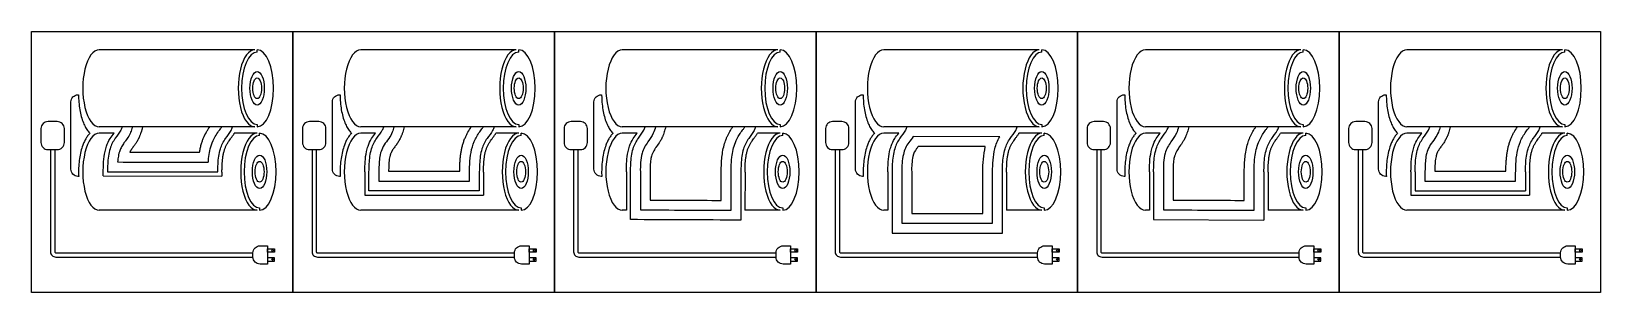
# Model space of a CAD drawing. Header units: millimetres. Extents: x 2051 to 10043, y 860 to 2192.
import ezdxf

# ---------------------------------------------------------------- set-up
doc = ezdxf.new("R2010")
doc.units = ezdxf.units.MM
doc.layers.add('1', color=6, linetype='Continuous')

msp = doc.modelspace()

# ---------------------------------------------------------------- linework, layer by layer
at = {"layer": '1'}
for points in [[(2050.9, 2192.3), (3383, 2192.3), (3383, 860.3), (2050.9, 860.3)], [(3383, 2192.3), (4715.1, 2192.3), (4715.1, 860.3), (3383, 860.3)], [(4715.1, 2192.3), (6047.2, 2192.3), (6047.2, 860.3), (4715.1, 860.3)], [(6047.2, 2192.3), (7379.3, 2192.3), (7379.3, 860.3), (6047.2, 860.3)], [(7379.3, 2192.3), (8711.4, 2192.3), (8711.4, 860.3), (7379.3, 860.3)], [(8711.4, 2192.3), (10043.4, 2192.3), (10043.4, 860.3), (8711.4, 860.3)], [(3253.7, 1083.4), (3289.7, 1083.4), (3289.7, 1067), (3253.7, 1067)], [(4585.8, 1083.4), (4621.7, 1083.4), (4621.7, 1067), (4585.8, 1067)], [(5917.8, 1083.4), (5953.8, 1083.4), (5953.8, 1067), (5917.8, 1067)], [(7249.9, 1083.4), (7285.9, 1083.4), (7285.9, 1067), (7249.9, 1067)], [(8582, 1083.4), (8618, 1083.4), (8618, 1067), (8582, 1067)], [(9914.1, 1083.4), (9950.1, 1083.4), (9950.1, 1067), (9914.1, 1067)], [(3253.7, 1021.4), (3289.7, 1021.4), (3289.7, 1037.8), (3253.7, 1037.8)], [(4585.8, 1021.4), (4621.7, 1021.4), (4621.7, 1037.8), (4585.8, 1037.8)], [(5917.8, 1021.4), (5953.8, 1021.4), (5953.8, 1037.8), (5917.8, 1037.8)], [(7249.9, 1021.4), (7285.9, 1021.4), (7285.9, 1037.8), (7249.9, 1037.8)], [(8582, 1021.4), (8618, 1021.4), (8618, 1037.8), (8582, 1037.8)], [(9914.1, 1021.4), (9950.1, 1021.4), (9950.1, 1037.8), (9914.1, 1037.8)]]:
    msp.add_lwpolyline(points, close=True, dxfattribs=at)
for points in [[(3188.2, 2098.3), (2396.5, 2098.3)], [(3200.8, 2086.7), (3200.8, 2098.3)], [(4520.3, 2098.3), (3728.5, 2098.3)], [(4532.9, 2086.7), (4532.9, 2098.3)], [(5852.4, 2098.3), (5060.6, 2098.3)], [(5864.9, 2086.7), (5864.9, 2098.3)], [(7184.5, 2098.3), (6392.7, 2098.3)], [(7197, 2086.7), (7197, 2098.3)], [(8516.5, 2098.3), (7724.8, 2098.3)], [(8529.1, 2086.7), (8529.1, 2098.3)], [(9848.6, 2098.3), (9056.9, 2098.3)], [(9861.2, 2086.7), (9861.2, 2098.3)], [(3188.2, 1705.9), (2396.5, 1705.9)], [(3200.8, 1717.5), (3200.8, 1705.9)], [(4520.3, 1705.9), (3728.5, 1705.9)], [(4532.9, 1717.5), (4532.9, 1705.9)], [(5852.4, 1705.9), (5060.6, 1705.9)], [(5864.9, 1717.5), (5864.9, 1705.9)], [(7184.5, 1705.9), (6392.7, 1705.9)], [(7197, 1717.5), (7197, 1705.9)], [(8516.5, 1705.9), (7724.8, 1705.9)], [(8529.1, 1717.5), (8529.1, 1705.9)], [(9848.6, 1705.9), (9056.9, 1705.9)], [(9861.2, 1717.5), (9861.2, 1705.9)], [(2472.2, 1672.6), (2396.5, 1672.6)], [(3200.8, 1672.6), (3084.4, 1672.6)], [(3213.3, 1661), (3213.3, 1672.6)], [(3804.2, 1672.6), (3728.5, 1672.6)], [(4532.9, 1672.6), (4416.5, 1672.6)], [(4545.4, 1661), (4545.4, 1672.6)], [(5136.3, 1672.6), (5060.6, 1672.6)], [(5864.9, 1672.6), (5748.5, 1672.6)], [(5877.5, 1661), (5877.5, 1672.6)], [(6468.4, 1672.6), (6392.7, 1672.6)], [(7197, 1672.6), (7080.6, 1672.6)], [(7209.6, 1661), (7209.6, 1672.6)], [(7800.5, 1672.6), (7724.8, 1672.6)], [(8529.1, 1672.6), (8412.7, 1672.6)], [(8541.7, 1661), (8541.7, 1672.6)], [(9132.6, 1672.6), (9056.9, 1672.6)], [(9861.2, 1672.6), (9744.8, 1672.6)], [(9873.8, 1661), (9873.8, 1672.6)], [(2417.1, 1455.2), (2417.1, 1476.8)], [(2417.1, 1455.2), (3021.5, 1454.2)], [(3021.6, 1475.1), (3021.2, 1454.2)], [(3749.2, 1476.8), (3749.2, 1358)], [(4353.7, 1475.1), (4353.5, 1358)], [(5081.3, 1476.8), (5081.3, 1280)], [(5685.7, 1475.1), (5685.4, 1280.2)], [(6413.3, 1476.8), (6413.3, 1280)], [(7017.8, 1475.1), (7017.5, 1280.2)], [(7745.4, 1476.8), (7745.4, 1280)], [(8328.7, 1475.5), (8328.7, 1230.1)], [(8349.9, 1475.1), (8349.6, 1280.2)], [(9077.5, 1476.8), (9077.5, 1358)], [(9660.7, 1475.5), (9660.7, 1379.2)], [(9682, 1475.1), (9681.8, 1358)], [(9098.8, 1379.2), (9660.7, 1379.2)], [(3200.8, 1280.2), (2396.5, 1280.2)], [(3213.3, 1291.8), (3213.3, 1280.2)], [(4532.9, 1280.2), (3728.5, 1280.2)], [(3749.2, 1358), (4353.5, 1358)], [(4545.4, 1291.8), (4545.4, 1280.2)], [(5081.3, 1280), (5060.6, 1280.2)], [(5864.9, 1280.2), (5685.4, 1280.2)], [(5877.5, 1291.8), (5877.5, 1280.2)], [(6413.3, 1280), (6392.7, 1280.2)], [(7197, 1280.2), (7017.5, 1280.2)], [(7209.6, 1291.8), (7209.6, 1280.2)], [(7745.4, 1280), (7724.8, 1280.2)], [(8529.1, 1280.2), (8349.6, 1280.2)], [(8541.7, 1291.8), (8541.7, 1280.2)], [(9861.2, 1280.2), (9056.9, 1280.2)], [(9077.5, 1358), (9681.8, 1358)], [(9873.8, 1291.8), (9873.8, 1280.2)], [(7766.7, 1232.5), (8328.7, 1230.1)]]:
    msp.add_lwpolyline(points, dxfattribs=at)
for points in [[(2291.8, 1453.1), (2288.3, 1453.1, -0.414214), (2252.1, 1489.3), (2252.1, 1832.7, -0.414214), (2288.3, 1868.8), (2291.3, 1868.8)], [(3623.9, 1453.1), (3620.4, 1453.1, -0.414214), (3584.2, 1489.3), (3584.2, 1832.7, -0.414214), (3620.4, 1868.8), (3623.4, 1868.8)], [(4956, 1453.1), (4952.5, 1453.1, -0.414214), (4916.3, 1489.3), (4916.3, 1832.7, -0.414214), (4952.5, 1868.8), (4955.4, 1868.8)], [(6288.1, 1453.1), (6284.6, 1453.1, -0.414214), (6248.4, 1489.3), (6248.4, 1832.7, -0.414214), (6284.6, 1868.8), (6287.5, 1868.8)], [(7620.2, 1453.1), (7616.6, 1453.1, -0.414214), (7580.5, 1489.3), (7580.5, 1832.7, -0.414214), (7616.6, 1868.8), (7619.6, 1868.8)], [(8952.3, 1453.1), (8948.7, 1453.1, -0.414214), (8912.6, 1489.3), (8912.6, 1832.7, -0.414214), (8948.7, 1868.8), (8951.7, 1868.8)], [(2148.6, 1589.4), (2148.6, 1068.7, 0.414214), (2175.5, 1041.8), (3179.3, 1041.8)], [(2169.8, 1589.4), (2169.8, 1068.7, 0.414214), (2175.5, 1063), (3179.3, 1063)], [(3480.7, 1589.4), (3480.7, 1068.7, 0.414214), (3507.6, 1041.8), (4511.4, 1041.8)], [(3501.9, 1589.4), (3501.9, 1068.7, 0.414214), (3507.6, 1063), (4511.4, 1063)], [(4812.7, 1589.4), (4812.7, 1068.7, 0.414214), (4839.7, 1041.8), (5843.5, 1041.8)], [(4834, 1589.4), (4834, 1068.7, 0.414214), (4839.7, 1063), (5843.5, 1063)], [(6144.8, 1589.4), (6144.8, 1068.7, 0.414214), (6171.8, 1041.8), (7175.6, 1041.8)], [(6166.1, 1589.4), (6166.1, 1068.7, 0.414214), (6171.8, 1063), (7175.6, 1063)], [(7476.9, 1589.4), (7476.9, 1068.7, 0.414214), (7503.9, 1041.8), (8507.7, 1041.8)], [(7498.2, 1589.4), (7498.2, 1068.7, 0.414214), (7503.9, 1063), (8507.7, 1063)], [(8809, 1589.4), (8809, 1068.7, 0.414214), (8835.9, 1041.8), (9839.7, 1041.8)], [(8830.3, 1589.4), (8830.3, 1068.7, 0.414214), (8835.9, 1063), (9839.7, 1063)]]:
    msp.add_lwpolyline(points, format="xyb", dxfattribs=at)
for points in [[(2182.7, 1732.6), (2135.7, 1732.6, 0.414214), (2099.5, 1696.4), (2099.5, 1625.5, 0.414214), (2135.7, 1589.4), (2182.7, 1589.4, 0.414214), (2218.9, 1625.5), (2218.9, 1696.4, 0.414214)], [(3514.8, 1732.6), (3467.8, 1732.6, 0.414214), (3431.6, 1696.4), (3431.6, 1625.5, 0.414214), (3467.8, 1589.4), (3514.8, 1589.4, 0.414214), (3551, 1625.5), (3551, 1696.4, 0.414214)], [(4846.9, 1732.6), (4799.9, 1732.6, 0.414214), (4763.7, 1696.4), (4763.7, 1625.5, 0.414214), (4799.9, 1589.4), (4846.9, 1589.4, 0.414214), (4883.1, 1625.5), (4883.1, 1696.4, 0.414214)], [(6179, 1732.6), (6132, 1732.6, 0.414214), (6095.8, 1696.4), (6095.8, 1625.5, 0.414214), (6132, 1589.4), (6179, 1589.4, 0.414214), (6215.1, 1625.5), (6215.1, 1696.4, 0.414214)], [(7511.1, 1732.6), (7464, 1732.6, 0.414214), (7427.9, 1696.4), (7427.9, 1625.5, 0.414214), (7464, 1589.4), (7511.1, 1589.4, 0.414214), (7547.2, 1625.5), (7547.2, 1696.4, 0.414214)], [(8843.1, 1732.6), (8796.1, 1732.6, 0.414214), (8759.9, 1696.4), (8759.9, 1625.5, 0.414214), (8796.1, 1589.4), (8843.1, 1589.4, 0.414214), (8879.3, 1625.5), (8879.3, 1696.4, 0.414214)], [(6541.6, 1655.8, -0.025799), (6520.2, 1625.7, 0.116155), (6492, 1565.2, 0.061345), (6484.6, 1475.9), (6484.6, 1214.2), (6946.6, 1214.2), (6946.6, 1475.9, -0.05457), (6958.3, 1594.1, -0.086723), (6982.7, 1655.1)], [(6567.9, 1605.8, -0.008503), (6559.5, 1594.7, 0.116155), (6541, 1555, 0.062104), (6534.6, 1476.9), (6534.6, 1264.2), (6896.6, 1264.2), (6896.6, 1475.6, -0.054461), (6909.4, 1604.4, -0.000817), (6909.5, 1605.2)], [(3215.5, 1099), (3253.7, 1099), (3253.7, 1005.8), (3215.5, 1005.8, -0.414214), (3179.3, 1042), (3179.3, 1062.8, -0.414214)], [(4547.6, 1099), (4585.8, 1099), (4585.8, 1005.8), (4547.6, 1005.8, -0.414214), (4511.4, 1042), (4511.4, 1062.8, -0.414214)], [(5879.7, 1099), (5917.8, 1099), (5917.8, 1005.8), (5879.7, 1005.8, -0.414214), (5843.5, 1042), (5843.5, 1062.8, -0.414214)], [(7211.8, 1099), (7249.9, 1099), (7249.9, 1005.8), (7211.8, 1005.8, -0.414214), (7175.6, 1042), (7175.6, 1062.8, -0.414214)], [(8543.8, 1099), (8582, 1099), (8582, 1005.8), (8543.8, 1005.8, -0.414214), (8507.7, 1042), (8507.7, 1062.8, -0.414214)], [(9875.9, 1099), (9914.1, 1099), (9914.1, 1005.8), (9875.9, 1005.8, -0.414214), (9839.7, 1042), (9839.7, 1062.8, -0.414214)]]:
    msp.add_lwpolyline(points, format="xyb", close=True, dxfattribs=at)
for centre in [(3279.9, 1075.2), (4612, 1075.2), (5944, 1075.2), (7276.1, 1075.2), (8608.2, 1075.2), (9940.3, 1075.2), (3279.9, 1029.6), (4612, 1029.6), (5944, 1029.6), (7276.1, 1029.6), (8608.2, 1029.6), (9940.3, 1029.6)]:
    msp.add_circle(centre, 4.42, dxfattribs=at)
for centre in [(5664.5, 1475.5), (8328.7, 1475.5)]:
    msp.add_arc(centre, 50, 178.88218, 180, dxfattribs=at)
for centre, major_axis, start_param, end_param in [((2396.5, 1902.1), (0, 196.2), 0, 3.141593), ((3188.2, 1902.1), (0, 196.2), 0, 3.141593), ((3200.8, 1902.1), (0, 184.6), 0, 3.141577), ((3200.8, 1902.1), (0, 196.2), 3.141593, 6.283185), ((3728.5, 1902.1), (0, 196.2), 0, 3.141593), ((4520.3, 1902.1), (0, 196.2), 0, 3.141593), ((4532.9, 1902.1), (0, 184.6), 0, 3.141577), ((4532.9, 1902.1), (0, 196.2), 3.141593, 6.283185), ((5060.6, 1902.1), (0, 196.2), 0, 3.141593), ((5852.4, 1902.1), (0, 196.2), 0, 3.141593), ((5864.9, 1902.1), (0, 184.6), 0, 3.141577), ((5864.9, 1902.1), (0, 196.2), 3.141593, 6.283185), ((6392.7, 1902.1), (0, 196.2), 0, 3.141593), ((7184.5, 1902.1), (0, 196.2), 0, 3.141593), ((7197, 1902.1), (0, 184.6), 0, 3.141577), ((7197, 1902.1), (0, 196.2), 3.141593, 6.283185), ((7724.8, 1902.1), (0, 196.2), 0, 3.141593), ((8516.5, 1902.1), (0, 196.2), 0, 3.141593), ((8529.1, 1902.1), (0, 184.6), 0, 3.141577), ((8529.1, 1902.1), (0, 196.2), 3.141593, 6.283185), ((9056.9, 1902.1), (0, 196.2), 0, 3.141593), ((9848.6, 1902.1), (0, 196.2), 0, 3.141593), ((9861.2, 1902.1), (0, 184.6), 0, 3.141577), ((9861.2, 1902.1), (0, 196.2), 3.141593, 6.283185), ((2396.5, 1476.4), (0, 196.2), 0, 3.141593), ((3200.8, 1476.4), (0, 196.2), 0, 3.141593), ((3213.3, 1476.4), (0, 184.6), 0, 3.141577), ((3213.3, 1476.4), (0, 196.2), 3.141593, 6.283185), ((3728.5, 1476.4), (0, 196.2), 0, 3.141593), ((4532.9, 1476.4), (0, 196.2), 0, 3.141593), ((4545.4, 1476.4), (0, 184.6), 0, 3.141577), ((4545.4, 1476.4), (0, 196.2), 3.141593, 6.283185), ((5060.6, 1476.4), (0, 196.2), 0, 3.141593), ((5864.9, 1476.4), (0, 196.2), 0, 3.141593), ((5877.5, 1476.4), (0, 184.6), 0, 3.141577), ((5877.5, 1476.4), (0, 196.2), 3.141593, 6.283185), ((6392.7, 1476.4), (0, 196.2), 0, 3.141593), ((7197, 1476.4), (0, 196.2), 0, 3.141593), ((7209.6, 1476.4), (0, 184.6), 0, 3.141577), ((7209.6, 1476.4), (0, 196.2), 3.141593, 6.283185), ((7724.8, 1476.4), (0, 196.2), 0, 3.141593), ((8529.1, 1476.4), (0, 196.2), 0, 3.141593), ((8541.7, 1476.4), (0, 184.6), 0, 3.141577), ((8541.7, 1476.4), (0, 196.2), 3.141593, 6.283185), ((9056.9, 1476.4), (0, 196.2), 0, 3.141593), ((9861.2, 1476.4), (0, 196.2), 0, 3.141593), ((9873.8, 1476.4), (0, 184.6), 0, 3.141577), ((9873.8, 1476.4), (0, 196.2), 3.141593, 6.283185)]:
    msp.add_ellipse(centre, major_axis=major_axis, ratio=0.427627, start_param=start_param, end_param=end_param, dxfattribs=at)
for centre, major_axis in [((3200.8, 1902.1), (0, 85.4)), ((3200.8, 1902.1), (0, 52.9)), ((4532.9, 1902.1), (0, 85.4)), ((4532.9, 1902.1), (0, 52.9)), ((5864.9, 1902.1), (0, 85.4)), ((5864.9, 1902.1), (0, 52.9)), ((7197, 1902.1), (0, 85.4)), ((7197, 1902.1), (0, 52.9)), ((8529.1, 1902.1), (0, 85.4)), ((8529.1, 1902.1), (0, 52.9)), ((9861.2, 1902.1), (0, 85.4)), ((9861.2, 1902.1), (0, 52.9)), ((3213.3, 1476.4), (0, 85.4)), ((3213.3, 1476.4), (0, 52.9)), ((4545.4, 1476.4), (0, 85.4)), ((4545.4, 1476.4), (0, 52.9)), ((5877.5, 1476.4), (0, 85.4)), ((5877.5, 1476.4), (0, 52.9)), ((7209.6, 1476.4), (0, 85.4)), ((7209.6, 1476.4), (0, 52.9)), ((8541.7, 1476.4), (0, 85.4)), ((8541.7, 1476.4), (0, 52.9)), ((9873.8, 1476.4), (0, 85.4)), ((9873.8, 1476.4), (0, 52.9))]:
    msp.add_ellipse(centre, major_axis=major_axis, ratio=0.427627, dxfattribs=at)
for points, knots in [([(2291.3, 1868.8), (2291.3, 1865.7), (2291.3, 1862.6), (2291.6, 1846.6), (2292.4, 1833.7), (2295, 1808.4), (2296.8, 1796), (2301.4, 1772.1), (2304.2, 1760.6), (2310.8, 1738.8), (2314.5, 1728.6), (2322.2, 1711.2), (2326, 1703.8), (2334.4, 1690.2), (2338.8, 1684), (2345.5, 1676.4), (2347.3, 1674.5), (2349.2, 1672.6)], [1.570796, 1.570796, 1.570796, 1.570796, 1.616222, 1.616222, 1.805617, 1.805617, 1.995012, 1.995012, 2.184408, 2.184408, 2.373803, 2.373803, 2.531066, 2.531066, 2.68833, 2.68833, 2.745414, 2.745414, 2.745414, 2.745414]), ([(3623.4, 1868.8), (3623.4, 1865.7), (3623.4, 1862.6), (3623.7, 1846.6), (3624.5, 1833.7), (3627.1, 1808.4), (3628.9, 1796), (3633.5, 1772.1), (3636.3, 1760.6), (3642.9, 1738.8), (3646.6, 1728.6), (3654.3, 1711.2), (3658.1, 1703.8), (3666.4, 1690.2), (3670.9, 1684), (3677.6, 1676.4), (3679.4, 1674.5), (3681.3, 1672.6)], [1.570796, 1.570796, 1.570796, 1.570796, 1.616222, 1.616222, 1.805617, 1.805617, 1.995012, 1.995012, 2.184408, 2.184408, 2.373803, 2.373803, 2.531066, 2.531066, 2.68833, 2.68833, 2.745414, 2.745414, 2.745414, 2.745414]), ([(4955.4, 1868.8), (4955.4, 1865.7), (4955.5, 1862.6), (4955.8, 1846.6), (4956.6, 1833.7), (4959.2, 1808.4), (4961, 1796), (4965.6, 1772.1), (4968.4, 1760.6), (4974.9, 1738.8), (4978.7, 1728.6), (4986.4, 1711.2), (4990.2, 1703.8), (4998.5, 1690.2), (5003, 1684), (5009.7, 1676.4), (5011.5, 1674.5), (5013.4, 1672.6)], [1.570796, 1.570796, 1.570796, 1.570796, 1.616222, 1.616222, 1.805617, 1.805617, 1.995012, 1.995012, 2.184408, 2.184408, 2.373803, 2.373803, 2.531066, 2.531066, 2.68833, 2.68833, 2.745414, 2.745414, 2.745414, 2.745414]), ([(6287.5, 1868.8), (6287.5, 1865.7), (6287.6, 1862.6), (6287.9, 1846.6), (6288.6, 1833.7), (6291.2, 1808.4), (6293, 1796), (6297.7, 1772.1), (6300.5, 1760.6), (6307, 1738.8), (6310.8, 1728.6), (6318.5, 1711.2), (6322.3, 1703.8), (6330.6, 1690.2), (6335.1, 1684), (6341.8, 1676.4), (6343.6, 1674.5), (6345.5, 1672.6)], [1.570796, 1.570796, 1.570796, 1.570796, 1.616222, 1.616222, 1.805617, 1.805617, 1.995012, 1.995012, 2.184408, 2.184408, 2.373803, 2.373803, 2.531066, 2.531066, 2.68833, 2.68833, 2.745414, 2.745414, 2.745414, 2.745414]), ([(7619.6, 1868.8), (7619.6, 1865.7), (7619.6, 1862.6), (7620, 1846.6), (7620.7, 1833.7), (7623.3, 1808.4), (7625.1, 1796), (7629.7, 1772.1), (7632.5, 1760.6), (7639.1, 1738.8), (7642.9, 1728.6), (7650.6, 1711.2), (7654.4, 1703.8), (7662.7, 1690.2), (7667.2, 1684), (7673.8, 1676.4), (7675.7, 1674.5), (7677.5, 1672.6)], [1.570796, 1.570796, 1.570796, 1.570796, 1.616222, 1.616222, 1.805617, 1.805617, 1.995012, 1.995012, 2.184408, 2.184408, 2.373803, 2.373803, 2.531066, 2.531066, 2.68833, 2.68833, 2.745414, 2.745414, 2.745414, 2.745414]), ([(8951.7, 1868.8), (8951.7, 1865.7), (8951.7, 1862.6), (8952, 1846.6), (8952.8, 1833.7), (8955.4, 1808.4), (8957.2, 1796), (8961.8, 1772.1), (8964.6, 1760.6), (8971.2, 1738.8), (8974.9, 1728.6), (8982.6, 1711.2), (8986.5, 1703.8), (8994.8, 1690.2), (8999.3, 1684), (9005.9, 1676.4), (9007.7, 1674.5), (9009.6, 1672.6)], [1.570796, 1.570796, 1.570796, 1.570796, 1.616222, 1.616222, 1.805617, 1.805617, 1.995012, 1.995012, 2.184408, 2.184408, 2.373803, 2.373803, 2.531066, 2.531066, 2.68833, 2.68833, 2.745414, 2.745414, 2.745414, 2.745414]), ([(2513.5, 1705.9), (2511.5, 1699.7), (2503.2, 1679), (2474.1, 1645.9), (2452, 1601.4), (2439.6, 1542.8), (2438.9, 1503.1), (2438.3, 1476.4), (2625.7, 1476.1), (2813, 1475.8), (3000.3, 1475.5), (3000.8, 1502.2), (3001.6, 1541.9), (3014, 1600.5), (3036.1, 1645), (3065.2, 1678.1), (3073.5, 1698.8), (3075.5, 1705)], [0, 0, 0, 0, 20.007598, 69.017058, 128.619425, 167.527769, 247.514943, 247.514943, 247.514943, 248.514943, 248.514943, 248.514943, 328.502118, 367.410462, 427.012829, 476.022289, 496.029887, 496.029887, 496.029887, 496.029887]), ([(2565.9, 1705.9), (2564.9, 1702.8), (2561.3, 1691.3), (2555.9, 1674.8), (2544.8, 1654.1), (2532.7, 1637.1), (2518.2, 1618.4), (2507.1, 1599.6), (2497.7, 1575.8), (2492.6, 1551.2), (2491, 1533.7), (2490.3, 1526.3), (2644.2, 1526.1), (2798.1, 1525.8), (2952, 1525.6), (2952.2, 1528.6), (2953.3, 1544.8), (2956.9, 1574.4), (2967.2, 1615.9), (2983.8, 1652.4), (3001.9, 1679.9), (3014.3, 1695.6), (3019.6, 1703.4), (3021.2, 1705.9)], [0, 0, 0, 0, 9.463511, 36.282529, 51.950258, 79.644433, 98.855402, 122.681059, 145.154058, 175.307165, 197.677398, 197.677398, 197.677398, 659.421826, 659.421826, 659.421826, 668.439549, 708.215278, 748.728864, 796.371928, 827.558083, 847.368983, 856.073541, 856.073541, 856.073541, 856.073541]), ([(2618.2, 1705.9), (2616.7, 1700.9), (2615.1, 1696), (2613.6, 1691.1), (2613.6, 1691.1), (2613.6, 1691.1), (2613.6, 1691.1), (2613.1, 1689.4), (2612.6, 1687.7), (2611.7, 1684.9), (2611.3, 1683.7), (2610.7, 1681.7), (2610.4, 1680.8), (2609.8, 1678.9), (2609.5, 1678), (2608.6, 1675.2), (2608, 1673.3), (2605.8, 1667), (2604.2, 1662.6), (2601.7, 1656.5), (2601.1, 1655.1), (2600.1, 1652.8), (2599.8, 1651.9), (2598.9, 1650.1), (2598.4, 1649), (2597.5, 1647), (2597, 1646), (2595.5, 1643), (2594.4, 1641), (2592, 1636.6), (2590.6, 1634.1), (2587.7, 1629.2), (2586.2, 1626.9), (2581.3, 1619.3), (2577.8, 1614.3), (2573.3, 1608.1), (2572.1, 1606.6), (2570.1, 1603.9), (2569.3, 1602.8), (2567.6, 1600.6), (2566.8, 1599.5), (2564.5, 1596.5), (2563.1, 1594.6), (2561.6, 1592.4), (2561.3, 1591.9), (2560.7, 1591.1), (2560.4, 1590.8), (2559.9, 1590), (2559.7, 1589.7), (2559, 1588.6), (2558.5, 1587.9), (2557.1, 1585.7), (2556.2, 1584.2), (2554.7, 1581.5), (2554, 1580.2), (2552.9, 1578), (2552.4, 1577.1), (2552, 1576.2)], [-15.490539, -15.490539, -15.490539, -15.490539, -0.006149, -0.006149, -0.006149, 0, 0, 0, 5.188412, 5.188412, 8.688992, 8.688992, 11.340398, 11.340398, 13.991804, 13.991804, 19.294615, 19.294615, 30.676972, 30.676972, 34.133252, 34.133252, 36.110079, 36.110079, 38.5597, 38.5597, 41.009321, 41.009321, 45.908563, 45.908563, 52.463265, 52.463265, 59.017967, 59.017967, 74.301414, 74.301414, 79.480682, 79.480682, 83.570851, 83.570851, 87.661019, 87.661019, 95.841356, 95.841356, 98.127971, 98.127971, 99.990586, 99.990586, 101.853201, 101.853201, 105.578431, 105.578431, 113.028891, 113.028891, 119.430997, 119.430997, 124.03017, 124.03017, 124.03017, 124.03017]), ([(2907.2, 1575.6), (2908.3, 1582.2), (2909.5, 1588.8), (2912.4, 1602), (2914.1, 1608.6), (2916.9, 1618.5), (2917.9, 1621.9), (2919.9, 1627.9), (2920.8, 1630.7), (2923.7, 1638.7), (2925.8, 1644), (2932.4, 1659.7), (2937.4, 1669.9), (2944.3, 1682.2), (2945.8, 1684.6), (2948.6, 1689.4), (2950.1, 1691.7), (2954.1, 1698.1), (2956.8, 1702), (2959.5, 1705.9)], [701.683855, 701.683855, 701.683855, 701.683855, 719.032874, 719.032874, 736.381892, 736.381892, 745.089241, 745.089241, 752.25634, 752.25634, 766.387344, 766.387344, 794.649352, 794.649352, 801.618862, 801.618862, 808.588372, 808.588372, 820.637753, 820.637753, 820.637753, 820.637753]), ([(4407.5, 1705), (4405.6, 1698.8), (4397.2, 1678.1), (4368.1, 1645), (4346.1, 1600.5), (4333.7, 1541.9), (4332.9, 1502.2), (4332.4, 1475.5), (4332.4, 1443.4), (4332.4, 1411.3), (4332.4, 1379.2), (4145.1, 1379.2), (3957.8, 1379.2), (3770.4, 1379.2), (3770.4, 1411.6), (3770.4, 1444), (3770.4, 1476.4), (3771, 1503.1), (3771.7, 1542.8), (3784.1, 1601.4), (3806.2, 1645.9), (3835.3, 1679), (3843.6, 1699.7), (3845.6, 1705.9)], [0, 0, 0, 0, 20.007598, 69.017058, 128.619425, 167.527769, 247.514943, 247.514943, 247.514943, 248.514943, 248.514943, 248.514943, 249.514943, 249.514943, 249.514943, 346.666195, 346.666195, 346.666195, 426.65337, 465.561714, 525.164081, 574.17354, 594.181138, 594.181138, 594.181138, 594.181138]), ([(3897.9, 1705.9), (3895.2, 1696.5), (3889, 1675.6), (3871.3, 1644.4), (3846.9, 1615.5), (3825.7, 1570.4), (3821.2, 1520), (3820.3, 1469.4), (3820.4, 1442.1), (3820.4, 1429.2), (3974.4, 1429.2), (4128.4, 1429.2), (4282.4, 1429.2), (4282.4, 1436.6), (4282.4, 1465.4), (4282.6, 1514.2), (4288, 1575), (4304.3, 1631.5), (4327.6, 1671.9), (4345.9, 1694.9), (4351.8, 1703.7), (4353.3, 1705.9)], [0, 0, 0, 0, 29.156316, 65.439134, 106.453795, 142.310115, 212.73485, 255.915845, 294.516279, 294.516279, 294.516279, 756.49136, 756.49136, 756.49136, 778.710997, 842.647374, 903.075677, 961.120457, 1017.669314, 1041.524483, 1049.367803, 1049.367803, 1049.367803, 1049.367803]), ([(3950.1, 1705.9), (3948.7, 1701.1), (3947.3, 1696.4), (3945.9, 1691.7), (3945.9, 1691.7), (3945.9, 1691.7), (3945.9, 1691.7), (3944.7, 1687.8), (3943.5, 1683.6), (3940.7, 1674.7), (3939.1, 1669.9), (3936.6, 1663.2), (3935.8, 1661.3), (3934.4, 1657.8), (3933.7, 1656.2), (3932.4, 1653.1), (3931.7, 1651.6), (3929.5, 1647.1), (3928, 1644.1), (3923.4, 1635.3), (3920.1, 1629.7), (3915.4, 1622.4), (3914.1, 1620.5), (3912.3, 1617.9), (3911.8, 1617.2), (3910.9, 1615.8), (3910.4, 1615.1), (3909, 1613.1), (3908.1, 1611.9), (3905.3, 1608.1), (3903.6, 1605.7), (3899.6, 1600.5), (3897.5, 1597.7), (3893.8, 1592.6), (3892.1, 1590.2), (3890.4, 1587.6), (3890.1, 1587.1), (3889.6, 1586.4), (3889.4, 1586), (3889, 1585.3), (3888.8, 1585), (3888.2, 1584), (3887.8, 1583.3), (3886.6, 1581.1), (3885.8, 1579.7), (3883.6, 1575.3), (3882.3, 1572.3), (3880.7, 1568.2), (3880.3, 1567.1), (3879.6, 1565.1), (3879.3, 1564.2), (3878.7, 1562.4), (3878.5, 1561.5), (3877.7, 1558.8), (3877.2, 1556.9), (3875.7, 1550.4), (3874.8, 1545.6), (3873.3, 1535.4), (3872.8, 1530), (3872.1, 1521.8), (3871.9, 1519.1), (3871.7, 1514.5), (3871.6, 1512.6), (3871.4, 1509.2), (3871.3, 1507.7), (3871.2, 1504.7), (3871.1, 1503.2), (3871, 1498.7), (3870.9, 1495.6), (3870.7, 1488.2), (3870.6, 1483.7), (3870.5, 1479.2)], [-14.764645, -14.764645, -14.764645, -14.764645, -0.011885, -0.011885, -0.011885, 0, 0, 0, 12.211748, 12.211748, 24.423496, 24.423496, 29.017322, 29.017322, 32.815459, 32.815459, 36.613597, 36.613597, 44.209871, 44.209871, 59.402421, 59.402421, 64.92614, 64.92614, 66.974834, 66.974834, 69.023529, 69.023529, 73.120917, 73.120917, 81.315694, 81.315694, 92.455818, 92.455818, 103.595941, 103.595941, 106.030782, 106.030782, 107.859135, 107.859135, 109.687488, 109.687488, 113.344193, 113.344193, 120.657603, 120.657603, 135.284425, 135.284425, 140.477749, 140.477749, 144.63526, 144.63526, 148.792772, 148.792772, 157.107795, 157.107795, 176.280353, 176.280353, 195.452911, 195.452911, 204.575685, 204.575685, 210.592043, 210.592043, 215.401358, 215.401358, 220.210674, 220.210674, 229.829304, 229.829304, 243.800134, 243.800134, 243.800134, 243.800134]), ([(4232.5, 1479.2), (4232.6, 1486.3), (4232.8, 1493.4), (4233.1, 1504.9), (4233.2, 1509.1), (4233.6, 1516.9), (4233.7, 1520.3), (4234.1, 1527.3), (4234.3, 1530.9), (4235.1, 1541.5), (4235.7, 1548.7), (4237.3, 1562.6), (4238.3, 1569.3), (4239.9, 1579.1), (4240.4, 1582.2), (4241.6, 1588.3), (4242.2, 1591.3), (4244.2, 1600.5), (4245.7, 1606.6), (4249, 1618.6), (4250.8, 1624.3), (4254.8, 1636.1), (4257.1, 1642.1), (4260.6, 1650.6), (4261.7, 1653.2), (4264, 1658.3), (4265.2, 1660.8), (4268.9, 1668.3), (4271.4, 1673.3), (4279.5, 1687.7), (4285.3, 1697), (4291.5, 1705.9)], [805.929488, 805.929488, 805.929488, 805.929488, 826.445062, 826.445062, 838.570275, 838.570275, 848.330664, 848.330664, 858.091053, 858.091053, 877.61183, 877.61183, 895.453541, 895.453541, 903.474471, 903.474471, 911.495401, 911.495401, 927.537261, 927.537261, 942.816722, 942.816722, 958.695302, 958.695302, 965.633936, 965.633936, 972.57257, 972.57257, 986.449838, 986.449838, 1013.820799, 1013.820799, 1013.820799, 1013.820799]), ([(5739.6, 1705), (5737.7, 1698.8), (5729.3, 1678.1), (5700.2, 1645), (5678.2, 1600.5), (5665.8, 1541.9), (5665, 1502.2), (5664.5, 1475.5), (5664.5, 1393.7), (5664.5, 1311.9), (5664.5, 1230.1), (5477.2, 1230.9), (5289.8, 1231.7), (5102.5, 1232.5), (5102.5, 1249.2), (5102.5, 1265.9), (5102.5, 1282.5), (5102.5, 1347.1), (5102.5, 1411.8), (5102.5, 1476.4), (5103, 1503.1), (5103.8, 1542.8), (5116.2, 1601.4), (5138.3, 1645.9), (5167.4, 1679), (5175.7, 1699.7), (5177.6, 1705.9)], [0, 0, 0, 0, 20.007598, 69.017058, 128.619425, 167.527769, 247.514943, 247.514943, 247.514943, 248.514943, 248.514943, 248.514943, 249.514943, 249.514943, 249.514943, 299.538025, 299.538025, 299.538025, 493.39693, 493.39693, 493.39693, 573.384104, 612.292449, 671.894816, 720.904275, 740.911873, 740.911873, 740.911873, 740.911873]), ([(5230, 1705.9), (5226.7, 1694.6), (5218.6, 1666.8), (5187.1, 1626.4), (5151.8, 1563.3), (5152.7, 1474.8), (5152.5, 1379.2), (5152.5, 1314.6), (5152.5, 1282.3), (5306.5, 1281.6), (5460.5, 1281), (5614.5, 1280.3), (5614.5, 1312.9), (5614.5, 1367.9), (5614.6, 1458.2), (5614, 1541.8), (5630.4, 1617.2), (5653.4, 1661.6), (5670.3, 1685.2), (5680.1, 1697.9), (5684.1, 1703.9), (5685.4, 1705.9)], [0, 0, 0, 0, 35.00711, 86.249641, 152.120281, 247.399286, 344.201431, 441.003576, 441.003576, 441.003576, 902.982754, 902.982754, 902.982754, 1000.557852, 1067.9541, 1174.053043, 1250.840051, 1296.533099, 1322.983515, 1337.790672, 1344.671831, 1344.671831, 1344.671831, 1344.671831]), ([(5282.1, 1705.9), (5280.7, 1701.2), (5279.4, 1696.5), (5278, 1691.8), (5278, 1691.8), (5278, 1691.8), (5278, 1691.8), (5276.9, 1688), (5275.7, 1683.9), (5273, 1675.2), (5271.5, 1670.6), (5269, 1663.9), (5268.2, 1661.8), (5266.8, 1658.3), (5266.1, 1656.9), (5265.1, 1654.5), (5264.7, 1653.5), (5263.9, 1651.9), (5263.6, 1651.2), (5262.9, 1649.7), (5262.5, 1649), (5261.5, 1646.9), (5260.8, 1645.5), (5258.6, 1641.4), (5257.1, 1638.8), (5253, 1631.7), (5250.3, 1627.5), (5245, 1619.6), (5242.4, 1615.9), (5237.6, 1609), (5235.3, 1605.8), (5232.7, 1602), (5232.2, 1601.2), (5231.1, 1599.6), (5230.6, 1598.8), (5229, 1596.4), (5228, 1594.8), (5225.1, 1590.1), (5223.2, 1587), (5218.8, 1579.2), (5216.4, 1574.6), (5212.3, 1565.5), (5210.6, 1561.1), (5209.1, 1556.2), (5208.9, 1555.6), (5208.5, 1554.2), (5208.3, 1553.6), (5207.8, 1551.5), (5207.4, 1550.1), (5206.4, 1545.8), (5205.9, 1542.9), (5204.5, 1534.8), (5203.9, 1529.4), (5203.1, 1518.1), (5202.8, 1512.2), (5202.5, 1499.8), (5202.5, 1493.3), (5202.5, 1484.5), (5202.5, 1482.4), (5202.5, 1478.8), (5202.5, 1477.4), (5202.5, 1474.6), (5202.5, 1473.2), (5202.5, 1468.9), (5202.5, 1466.1), (5202.6, 1457.6), (5202.6, 1452), (5202.6, 1435.2), (5202.6, 1424.1), (5202.5, 1402.2), (5202.5, 1391.6), (5202.5, 1367.8), (5202.5, 1354.7), (5202.5, 1338.5), (5202.5, 1335.3), (5202.5, 1332.1)], [-14.540894, -14.540894, -14.540894, -14.540894, -0.012184, -0.012184, -0.012184, 0, 0, 0, 11.838381, 11.838381, 23.676762, 23.676762, 28.584392, 28.584392, 32.077991, 32.077991, 34.214595, 34.214595, 35.906946, 35.906946, 37.599298, 37.599298, 40.984, 40.984, 47.753406, 47.753406, 60.022061, 60.022061, 72.290716, 72.290716, 84.55937, 84.55937, 87.82555, 87.82555, 91.09173, 91.09173, 97.624091, 97.624091, 110.688811, 110.688811, 130.817927, 130.817927, 150.947044, 150.947044, 154.070308, 154.070308, 157.193573, 157.193573, 163.440102, 163.440102, 175.93316, 175.93316, 196.232579, 196.232579, 216.531998, 216.531998, 236.831417, 236.831417, 243.321488, 243.321488, 247.499522, 247.499522, 251.677556, 251.677556, 260.033623, 260.033623, 276.745759, 276.745759, 310.170031, 310.170031, 342.349773, 342.349773, 381.704137, 381.704137, 391.275872, 391.275872, 391.275872, 391.275872]), ([(5564.5, 1330.6), (5564.5, 1339.3), (5564.5, 1348), (5564.5, 1365.2), (5564.5, 1373.6), (5564.5, 1390.4), (5564.5, 1398.7), (5564.5, 1413), (5564.5, 1418.9), (5564.5, 1429.8), (5564.5, 1434.8), (5564.5, 1443), (5564.5, 1446.1), (5564.5, 1452.3), (5564.5, 1455.4), (5564.5, 1464.8), (5564.5, 1471.2), (5564.6, 1490.7), (5564.8, 1504), (5566.1, 1528.7), (5566.9, 1540), (5569.4, 1562.7), (5571.1, 1574.3), (5575.6, 1597.6), (5578.4, 1609.3), (5583.3, 1625.3), (5584.7, 1629.7), (5587.2, 1636.8), (5588.2, 1639.5), (5590.1, 1644.4), (5591, 1646.6), (5592.9, 1651.1), (5593.8, 1653.3), (5596.8, 1659.8), (5598.9, 1664.2), (5605.4, 1677), (5610.1, 1685.2), (5616.5, 1695.3), (5617.9, 1697.4), (5620.6, 1701.4), (5621.9, 1703.4), (5623.4, 1705.5), (5623.5, 1705.7), (5623.7, 1705.9)], [953.193546, 953.193546, 953.193546, 953.193546, 979.407516, 979.407516, 1004.567215, 1004.567215, 1029.726915, 1029.726915, 1047.384409, 1047.384409, 1062.606191, 1062.606191, 1071.916458, 1071.916458, 1081.226724, 1081.226724, 1099.847257, 1099.847257, 1137.820004, 1137.820004, 1168.588493, 1168.588493, 1199.356983, 1199.356983, 1230.125473, 1230.125473, 1241.726736, 1241.726736, 1248.784187, 1248.784187, 1254.724916, 1254.724916, 1260.665646, 1260.665646, 1272.547105, 1272.547105, 1296.310023, 1296.310023, 1302.457929, 1302.457929, 1308.605836, 1308.605836, 1309.210581, 1309.210581, 1309.210581, 1309.210581]), ([(7070.1, 1705), (6883.3, 1705.3), (6696.5, 1705.6), (6509.7, 1705.9), (6507.8, 1699.7), (6499.4, 1679), (6470.3, 1645.9), (6448.3, 1601.4), (6435.9, 1542.8), (6435.1, 1503.1), (6434.6, 1476.4), (6434.6, 1379.5), (6434.6, 1282.7), (6434.6, 1185.8), (6434.6, 1178.6), (6434.6, 1171.4), (6434.6, 1164.2), (6621.9, 1164.2), (6809.3, 1164.2), (6996.6, 1164.2), (6996.6, 1171.4), (6996.6, 1178.6), (6996.6, 1185.8), (6996.6, 1282.4), (6996.6, 1378.9), (6996.6, 1475.5), (6997.1, 1502.2), (6997.9, 1541.9), (7010.3, 1600.5), (7032.3, 1645), (7061.4, 1678.1), (7069.8, 1698.8), (7071.7, 1705), (6884.4, 1705.3), (6697.1, 1705.6), (6509.7, 1705.9)], [0, 0, 0, 0, 560.336896, 560.336896, 560.336896, 580.344494, 629.353953, 688.95632, 727.864665, 807.851839, 807.851839, 807.851839, 808.851839, 808.851839, 808.851839, 808.926094, 808.926094, 808.926094, 1370.901176, 1370.901176, 1370.901176, 1370.975658, 1370.975658, 1370.975658, 1371.975658, 1371.975658, 1371.975658, 1451.962833, 1490.871177, 1550.473544, 1599.483003, 1619.490601, 1619.490601, 1619.490601, 2181.466383, 2181.466383, 2181.466383, 2181.466383]), ([(7766.7, 1476.4), (7767.2, 1503.1), (7768, 1542.8), (7780.4, 1601.4), (7802.4, 1645.9), (7831.5, 1679), (7839.9, 1699.7), (7841.8, 1705.9)], [0, 0, 0, 0, 79.987175, 118.895519, 178.497886, 227.507346, 247.514943, 247.514943, 247.514943, 247.514943]), ([(7894.2, 1705.9), (7890.9, 1694.6), (7882.7, 1666.8), (7851.2, 1626.4), (7816, 1563.3), (7816.9, 1474.8), (7816.6, 1379.2), (7816.7, 1314.6), (7816.7, 1282.3), (7970.7, 1281.6), (8124.7, 1281), (8278.7, 1280.3), (8278.6, 1312.9), (8278.6, 1367.9), (8278.8, 1458.2), (8278.1, 1541.8), (8294.6, 1617.2), (8317.6, 1661.6), (8334.4, 1685.2), (8344.2, 1697.9), (8348.3, 1703.9), (8349.5, 1705.9)], [0, 0, 0, 0, 35.00711, 86.249641, 152.120281, 247.399286, 344.201431, 441.003576, 441.003576, 441.003576, 902.982754, 902.982754, 902.982754, 1000.557852, 1067.9541, 1174.053043, 1250.840051, 1296.533099, 1322.983515, 1337.790672, 1344.671831, 1344.671831, 1344.671831, 1344.671831]), ([(7946.3, 1705.9), (7944.9, 1701.2), (7943.5, 1696.5), (7942.2, 1691.8), (7942.2, 1691.8), (7942.2, 1691.8), (7942.2, 1691.8), (7941, 1688), (7939.9, 1683.9), (7937.1, 1675.2), (7935.6, 1670.6), (7933.1, 1663.9), (7932.4, 1661.8), (7930.9, 1658.3), (7930.3, 1656.9), (7929.3, 1654.5), (7928.8, 1653.5), (7928.1, 1651.9), (7927.7, 1651.2), (7927, 1649.7), (7926.7, 1649), (7925.6, 1646.9), (7924.9, 1645.5), (7922.8, 1641.4), (7921.3, 1638.8), (7917.1, 1631.7), (7914.4, 1627.5), (7909.2, 1619.6), (7906.6, 1615.9), (7901.8, 1609), (7899.5, 1605.8), (7896.9, 1602), (7896.3, 1601.2), (7895.3, 1599.6), (7894.8, 1598.8), (7893.2, 1596.4), (7892.2, 1594.8), (7889.2, 1590.1), (7887.4, 1587), (7883, 1579.2), (7880.6, 1574.6), (7876.5, 1565.5), (7874.8, 1561.1), (7873.3, 1556.2), (7873.1, 1555.6), (7872.7, 1554.2), (7872.5, 1553.6), (7871.9, 1551.5), (7871.6, 1550.1), (7870.6, 1545.8), (7870, 1542.9), (7868.7, 1534.8), (7868.1, 1529.4), (7867.2, 1518.1), (7867, 1512.2), (7866.7, 1499.8), (7866.6, 1493.3), (7866.7, 1484.5), (7866.7, 1482.4), (7866.7, 1478.8), (7866.7, 1477.4), (7866.7, 1474.6), (7866.7, 1473.2), (7866.7, 1468.9), (7866.7, 1466.1), (7866.7, 1457.6), (7866.7, 1452), (7866.8, 1435.2), (7866.7, 1424.1), (7866.7, 1402.2), (7866.7, 1391.6), (7866.7, 1367.8), (7866.7, 1354.7), (7866.7, 1338.5), (7866.7, 1335.3), (7866.7, 1332.1)], [-14.540894, -14.540894, -14.540894, -14.540894, -0.012184, -0.012184, -0.012184, 0, 0, 0, 11.838381, 11.838381, 23.676762, 23.676762, 28.584392, 28.584392, 32.077991, 32.077991, 34.214595, 34.214595, 35.906946, 35.906946, 37.599298, 37.599298, 40.984, 40.984, 47.753406, 47.753406, 60.022061, 60.022061, 72.290716, 72.290716, 84.55937, 84.55937, 87.82555, 87.82555, 91.09173, 91.09173, 97.624091, 97.624091, 110.688811, 110.688811, 130.817927, 130.817927, 150.947044, 150.947044, 154.070308, 154.070308, 157.193573, 157.193573, 163.440102, 163.440102, 175.93316, 175.93316, 196.232579, 196.232579, 216.531998, 216.531998, 236.831417, 236.831417, 243.321488, 243.321488, 247.499522, 247.499522, 251.677556, 251.677556, 260.033623, 260.033623, 276.745759, 276.745759, 310.170031, 310.170031, 342.349773, 342.349773, 381.704137, 381.704137, 391.275872, 391.275872, 391.275872, 391.275872]), ([(8228.6, 1330.6), (8228.6, 1339.3), (8228.6, 1348), (8228.7, 1365.2), (8228.7, 1373.6), (8228.7, 1390.4), (8228.7, 1398.7), (8228.7, 1413), (8228.7, 1418.9), (8228.7, 1429.8), (8228.7, 1434.8), (8228.7, 1443), (8228.7, 1446.1), (8228.6, 1452.3), (8228.6, 1455.4), (8228.6, 1464.8), (8228.6, 1471.2), (8228.8, 1490.7), (8229, 1504), (8230.2, 1528.7), (8231.1, 1540), (8233.6, 1562.7), (8235.2, 1574.3), (8239.7, 1597.6), (8242.6, 1609.3), (8247.5, 1625.3), (8248.9, 1629.7), (8251.4, 1636.8), (8252.4, 1639.5), (8254.3, 1644.4), (8255.2, 1646.6), (8257.1, 1651.1), (8258, 1653.3), (8261, 1659.8), (8263, 1664.2), (8269.5, 1677), (8274.3, 1685.2), (8280.7, 1695.3), (8282, 1697.4), (8284.7, 1701.4), (8286.1, 1703.4), (8287.6, 1705.5), (8287.7, 1705.7), (8287.8, 1705.9)], [953.193546, 953.193546, 953.193546, 953.193546, 979.407516, 979.407516, 1004.567215, 1004.567215, 1029.726915, 1029.726915, 1047.384409, 1047.384409, 1062.606191, 1062.606191, 1071.916458, 1071.916458, 1081.226724, 1081.226724, 1099.847257, 1099.847257, 1137.820004, 1137.820004, 1168.588493, 1168.588493, 1199.356983, 1199.356983, 1230.125473, 1230.125473, 1241.726736, 1241.726736, 1248.784187, 1248.784187, 1254.724916, 1254.724916, 1260.665646, 1260.665646, 1272.547105, 1272.547105, 1296.310023, 1296.310023, 1302.457929, 1302.457929, 1308.605836, 1308.605836, 1309.210581, 1309.210581, 1309.210581, 1309.210581]), ([(8328.7, 1475.5), (8329.2, 1502.2), (8330, 1541.9), (8342.3, 1600.5), (8364.4, 1645), (8393.5, 1678.1), (8401.9, 1698.8), (8403.8, 1705)], [0, 0, 0, 0, 79.987175, 118.895519, 178.497886, 227.507346, 247.514943, 247.514943, 247.514943, 247.514943]), ([(9098.8, 1476.4), (9099.3, 1503.1), (9100.1, 1542.8), (9112.4, 1601.4), (9134.5, 1645.9), (9163.6, 1679), (9172, 1699.7), (9173.9, 1705.9)], [0, 0, 0, 0, 79.987175, 118.895519, 178.497886, 227.507346, 247.514943, 247.514943, 247.514943, 247.514943]), ([(9226.3, 1705.9), (9223.5, 1696.5), (9217.3, 1675.6), (9199.7, 1644.4), (9175.2, 1615.5), (9154.1, 1570.4), (9149.5, 1520), (9148.6, 1469.4), (9148.7, 1442.1), (9148.8, 1429.2), (9302.8, 1429.2), (9456.8, 1429.2), (9610.7, 1429.2), (9610.7, 1436.6), (9610.7, 1465.4), (9611, 1514.2), (9616.3, 1575), (9632.7, 1631.5), (9655.9, 1671.9), (9674.3, 1694.9), (9680.2, 1703.7), (9681.6, 1705.9)], [0, 0, 0, 0, 29.156316, 65.439134, 106.453795, 142.310115, 212.73485, 255.915845, 294.516279, 294.516279, 294.516279, 756.49136, 756.49136, 756.49136, 778.710997, 842.647374, 903.075677, 961.120457, 1017.669314, 1041.524483, 1049.367803, 1049.367803, 1049.367803, 1049.367803]), ([(9278.4, 1705.9), (9277, 1701.1), (9275.6, 1696.4), (9274.2, 1691.7), (9274.2, 1691.7), (9274.2, 1691.7), (9274.2, 1691.7), (9273.1, 1687.8), (9271.8, 1683.6), (9269, 1674.7), (9267.4, 1669.9), (9264.9, 1663.2), (9264.2, 1661.3), (9262.7, 1657.8), (9262.1, 1656.2), (9260.7, 1653.1), (9260, 1651.6), (9257.9, 1647.1), (9256.4, 1644.1), (9251.7, 1635.3), (9248.4, 1629.7), (9243.7, 1622.4), (9242.4, 1620.5), (9240.7, 1617.9), (9240.2, 1617.2), (9239.2, 1615.8), (9238.7, 1615.1), (9237.3, 1613.1), (9236.4, 1611.9), (9233.7, 1608.1), (9231.9, 1605.7), (9228, 1600.5), (9225.9, 1597.7), (9222.1, 1592.6), (9220.5, 1590.2), (9218.8, 1587.6), (9218.5, 1587.1), (9218, 1586.4), (9217.7, 1586), (9217.3, 1585.3), (9217.1, 1585), (9216.5, 1584), (9216.1, 1583.3), (9214.9, 1581.1), (9214.1, 1579.7), (9211.9, 1575.3), (9210.6, 1572.3), (9209, 1568.2), (9208.6, 1567.1), (9207.9, 1565.1), (9207.6, 1564.2), (9207.1, 1562.4), (9206.8, 1561.5), (9206, 1558.8), (9205.5, 1556.9), (9204, 1550.4), (9203.1, 1545.6), (9201.7, 1535.4), (9201.1, 1530), (9200.4, 1521.8), (9200.3, 1519.1), (9200, 1514.5), (9199.9, 1512.6), (9199.7, 1509.2), (9199.7, 1507.7), (9199.5, 1504.7), (9199.5, 1503.2), (9199.3, 1498.7), (9199.2, 1495.6), (9199, 1488.2), (9198.9, 1483.7), (9198.9, 1479.2)], [-14.764645, -14.764645, -14.764645, -14.764645, -0.011885, -0.011885, -0.011885, 0, 0, 0, 12.211748, 12.211748, 24.423496, 24.423496, 29.017322, 29.017322, 32.815459, 32.815459, 36.613597, 36.613597, 44.209871, 44.209871, 59.402421, 59.402421, 64.92614, 64.92614, 66.974834, 66.974834, 69.023529, 69.023529, 73.120917, 73.120917, 81.315694, 81.315694, 92.455818, 92.455818, 103.595941, 103.595941, 106.030782, 106.030782, 107.859135, 107.859135, 109.687488, 109.687488, 113.344193, 113.344193, 120.657603, 120.657603, 135.284425, 135.284425, 140.477749, 140.477749, 144.63526, 144.63526, 148.792772, 148.792772, 157.107795, 157.107795, 176.280353, 176.280353, 195.452911, 195.452911, 204.575685, 204.575685, 210.592043, 210.592043, 215.401358, 215.401358, 220.210674, 220.210674, 229.829304, 229.829304, 243.800134, 243.800134, 243.800134, 243.800134]), ([(9560.9, 1479.2), (9561, 1486.3), (9561.1, 1493.4), (9561.4, 1504.9), (9561.6, 1509.1), (9561.9, 1516.9), (9562.1, 1520.3), (9562.4, 1527.3), (9562.7, 1530.9), (9563.4, 1541.5), (9564.1, 1548.7), (9565.7, 1562.6), (9566.6, 1569.3), (9568.2, 1579.1), (9568.7, 1582.2), (9569.9, 1588.3), (9570.5, 1591.3), (9572.5, 1600.5), (9574.1, 1606.6), (9577.4, 1618.6), (9579.2, 1624.3), (9583.2, 1636.1), (9585.4, 1642.1), (9589, 1650.6), (9590.1, 1653.2), (9592.4, 1658.3), (9593.5, 1660.8), (9597.2, 1668.3), (9599.8, 1673.3), (9607.8, 1687.7), (9613.6, 1697), (9619.9, 1705.9)], [805.929488, 805.929488, 805.929488, 805.929488, 826.445062, 826.445062, 838.570275, 838.570275, 848.330664, 848.330664, 858.091053, 858.091053, 877.61183, 877.61183, 895.453541, 895.453541, 903.474471, 903.474471, 911.495401, 911.495401, 927.537261, 927.537261, 942.816722, 942.816722, 958.695302, 958.695302, 965.633936, 965.633936, 972.57257, 972.57257, 986.449838, 986.449838, 1013.820799, 1013.820799, 1013.820799, 1013.820799]), ([(9660.7, 1475.5), (9661.3, 1502.2), (9662, 1541.9), (9674.4, 1600.5), (9696.5, 1645), (9725.6, 1678.1), (9733.9, 1698.8), (9735.9, 1705)], [0, 0, 0, 0, 79.987175, 118.895519, 178.497886, 227.507346, 247.514943, 247.514943, 247.514943, 247.514943]), ([(2349.2, 1672.6), (2346, 1669.5), (2343, 1666.1), (2336.4, 1657.9), (2333, 1652.9), (2326.6, 1642.4), (2323.6, 1636.7), (2318, 1624.8), (2315.4, 1618.5), (2309.2, 1601.8), (2305.9, 1590.9), (2300.3, 1568), (2298, 1556), (2294.3, 1531.4), (2293, 1518.7), (2291.4, 1493), (2291.1, 1480), (2291.5, 1462.4), (2291.6, 1457.7), (2291.8, 1453.1)], [0.396178, 0.396178, 0.396178, 0.396178, 0.493407, 0.493407, 0.615151, 0.615151, 0.736896, 0.736896, 0.85864, 0.85864, 1.048035, 1.048035, 1.237431, 1.237431, 1.426826, 1.426826, 1.616222, 1.616222, 1.68451, 1.68451, 1.68451, 1.68451]), ([(2417.1, 1476.8), (2417.2, 1484.6), (2417.6, 1501.4), (2419, 1535.8), (2423.2, 1571.9), (2434.5, 1611.7), (2448.4, 1644.3), (2465.4, 1663.6), (2472.2, 1672.6)], [0, 0, 0, 0, 23.416859, 50.278148, 103.549139, 131.654751, 174.425973, 208.259166, 208.259166, 208.259166, 208.259166]), ([(3021.6, 1475.1), (3021.7, 1481.4), (3021.8, 1487.6), (3022.3, 1505.7), (3022.8, 1517.4), (3024.2, 1534.5), (3024.7, 1540.1), (3026.1, 1551.4), (3027, 1557.3), (3029.2, 1568.7), (3030.5, 1574.3), (3032.6, 1581.9), (3033.2, 1584), (3034.6, 1588.5), (3035.4, 1590.9), (3037.1, 1595.6), (3038, 1598), (3040.9, 1605), (3043, 1609.6), (3046.5, 1616.4), (3047.8, 1618.8), (3051.8, 1625.7), (3054.6, 1630.3), (3060, 1638.1), (3062.6, 1641.6), (3068, 1648.7), (3070.8, 1652.5), (3076.5, 1660.3), (3079.3, 1664.4), (3082.8, 1670), (3083.6, 1671.3), (3084.4, 1672.6)], [0, 0, 0, 0, 18.78915, 18.78915, 55.128986, 55.128986, 72.779524, 72.779524, 91.754675, 91.754675, 110.729826, 110.729826, 117.998154, 117.998154, 126.475109, 126.475109, 134.952065, 134.952065, 151.905977, 151.905977, 160.784517, 160.784517, 178.541598, 178.541598, 192.103438, 192.103438, 205.665278, 205.665278, 219.227118, 219.227118, 223.128054, 223.128054, 223.128054, 223.128054]), ([(3681.3, 1672.6), (3678.1, 1669.5), (3675, 1666.1), (3668.5, 1657.9), (3665.1, 1652.9), (3658.7, 1642.4), (3655.7, 1636.7), (3650.1, 1624.8), (3647.5, 1618.5), (3641.3, 1601.8), (3638, 1590.9), (3632.4, 1568), (3630, 1556), (3626.4, 1531.4), (3625.1, 1518.7), (3623.5, 1493), (3623.2, 1480), (3623.5, 1462.4), (3623.7, 1457.7), (3623.9, 1453.1)], [0.396178, 0.396178, 0.396178, 0.396178, 0.493407, 0.493407, 0.615151, 0.615151, 0.736896, 0.736896, 0.85864, 0.85864, 1.048035, 1.048035, 1.237431, 1.237431, 1.426826, 1.426826, 1.616222, 1.616222, 1.68451, 1.68451, 1.68451, 1.68451]), ([(3749.2, 1476.8), (3749.3, 1484.6), (3749.7, 1501.4), (3751.1, 1535.8), (3755.3, 1571.9), (3766.6, 1611.7), (3780.4, 1644.3), (3797.5, 1663.6), (3804.2, 1672.6)], [0, 0, 0, 0, 23.416859, 50.278148, 103.549139, 131.654751, 174.425973, 208.259166, 208.259166, 208.259166, 208.259166]), ([(4353.7, 1475.1), (4353.8, 1481.4), (4353.9, 1487.6), (4354.4, 1505.7), (4354.9, 1517.4), (4356.2, 1534.5), (4356.8, 1540.1), (4358.2, 1551.4), (4359.1, 1557.3), (4361.3, 1568.7), (4362.6, 1574.3), (4364.6, 1581.9), (4365.3, 1584), (4366.7, 1588.5), (4367.5, 1590.9), (4369.2, 1595.6), (4370.1, 1598), (4373, 1605), (4375.1, 1609.6), (4378.6, 1616.4), (4379.9, 1618.8), (4383.8, 1625.7), (4386.7, 1630.3), (4392.1, 1638.1), (4394.7, 1641.6), (4400, 1648.7), (4402.9, 1652.5), (4408.6, 1660.3), (4411.4, 1664.4), (4414.9, 1670), (4415.7, 1671.3), (4416.5, 1672.6)], [0, 0, 0, 0, 18.78915, 18.78915, 55.128986, 55.128986, 72.779524, 72.779524, 91.754675, 91.754675, 110.729826, 110.729826, 117.998154, 117.998154, 126.475109, 126.475109, 134.952065, 134.952065, 151.905977, 151.905977, 160.784517, 160.784517, 178.541598, 178.541598, 192.103438, 192.103438, 205.665278, 205.665278, 219.227118, 219.227118, 223.128054, 223.128054, 223.128054, 223.128054]), ([(5013.4, 1672.6), (5010.2, 1669.5), (5007.1, 1666.1), (5000.6, 1657.9), (4997.2, 1652.9), (4990.8, 1642.4), (4987.8, 1636.7), (4982.2, 1624.8), (4979.6, 1618.5), (4973.4, 1601.8), (4970.1, 1590.9), (4964.5, 1568), (4962.1, 1556), (4958.5, 1531.4), (4957.2, 1518.7), (4955.6, 1493), (4955.3, 1480), (4955.6, 1462.4), (4955.8, 1457.7), (4956, 1453.1)], [0.396178, 0.396178, 0.396178, 0.396178, 0.493407, 0.493407, 0.615151, 0.615151, 0.736896, 0.736896, 0.85864, 0.85864, 1.048035, 1.048035, 1.237431, 1.237431, 1.426826, 1.426826, 1.616222, 1.616222, 1.68451, 1.68451, 1.68451, 1.68451]), ([(5081.3, 1476.8), (5081.4, 1484.6), (5081.7, 1501.4), (5083.2, 1535.8), (5087.4, 1571.9), (5098.7, 1611.7), (5112.5, 1644.3), (5129.6, 1663.6), (5136.3, 1672.6)], [0, 0, 0, 0, 23.416859, 50.278148, 103.549139, 131.654751, 174.425973, 208.259166, 208.259166, 208.259166, 208.259166]), ([(5685.7, 1475.1), (5685.9, 1481.4), (5686, 1487.6), (5686.5, 1505.7), (5686.9, 1517.4), (5688.3, 1534.5), (5688.9, 1540.1), (5690.3, 1551.4), (5691.2, 1557.3), (5693.4, 1568.7), (5694.6, 1574.3), (5696.7, 1581.9), (5697.3, 1584), (5698.7, 1588.5), (5699.5, 1590.9), (5701.3, 1595.6), (5702.2, 1598), (5705, 1605), (5707.2, 1609.6), (5710.7, 1616.4), (5712, 1618.8), (5715.9, 1625.7), (5718.8, 1630.3), (5724.2, 1638.1), (5726.7, 1641.6), (5732.1, 1648.7), (5735, 1652.5), (5740.6, 1660.3), (5743.5, 1664.4), (5747, 1670), (5747.8, 1671.3), (5748.5, 1672.6)], [0, 0, 0, 0, 18.78915, 18.78915, 55.128986, 55.128986, 72.779524, 72.779524, 91.754675, 91.754675, 110.729826, 110.729826, 117.998154, 117.998154, 126.475109, 126.475109, 134.952065, 134.952065, 151.905977, 151.905977, 160.784517, 160.784517, 178.541598, 178.541598, 192.103438, 192.103438, 205.665278, 205.665278, 219.227118, 219.227118, 223.128054, 223.128054, 223.128054, 223.128054]), ([(6345.5, 1672.6), (6342.3, 1669.5), (6339.2, 1666.1), (6332.7, 1657.9), (6329.3, 1652.9), (6322.9, 1642.4), (6319.9, 1636.7), (6314.3, 1624.8), (6311.7, 1618.5), (6305.5, 1601.8), (6302.2, 1590.9), (6296.5, 1568), (6294.2, 1556), (6290.6, 1531.4), (6289.2, 1518.7), (6287.6, 1493), (6287.4, 1480), (6287.7, 1462.4), (6287.9, 1457.7), (6288.1, 1453.1)], [0.396178, 0.396178, 0.396178, 0.396178, 0.493407, 0.493407, 0.615151, 0.615151, 0.736896, 0.736896, 0.85864, 0.85864, 1.048035, 1.048035, 1.237431, 1.237431, 1.426826, 1.426826, 1.616222, 1.616222, 1.68451, 1.68451, 1.68451, 1.68451]), ([(6413.3, 1476.8), (6413.5, 1484.6), (6413.8, 1501.4), (6415.3, 1535.8), (6419.4, 1571.9), (6430.8, 1611.7), (6444.6, 1644.3), (6461.7, 1663.6), (6468.4, 1672.6)], [0, 0, 0, 0, 23.416859, 50.278148, 103.549139, 131.654751, 174.425973, 208.259166, 208.259166, 208.259166, 208.259166]), ([(7017.8, 1475.1), (7018, 1481.4), (7018.1, 1487.6), (7018.6, 1505.7), (7019, 1517.4), (7020.4, 1534.5), (7021, 1540.1), (7022.4, 1551.4), (7023.3, 1557.3), (7025.5, 1568.7), (7026.7, 1574.3), (7028.8, 1581.9), (7029.4, 1584), (7030.8, 1588.5), (7031.6, 1590.9), (7033.3, 1595.6), (7034.2, 1598), (7037.1, 1605), (7039.2, 1609.6), (7042.8, 1616.4), (7044, 1618.8), (7048, 1625.7), (7050.9, 1630.3), (7056.3, 1638.1), (7058.8, 1641.6), (7064.2, 1648.7), (7067, 1652.5), (7072.7, 1660.3), (7075.6, 1664.4), (7079.1, 1670), (7079.9, 1671.3), (7080.6, 1672.6)], [0, 0, 0, 0, 18.78915, 18.78915, 55.128986, 55.128986, 72.779524, 72.779524, 91.754675, 91.754675, 110.729826, 110.729826, 117.998154, 117.998154, 126.475109, 126.475109, 134.952065, 134.952065, 151.905977, 151.905977, 160.784517, 160.784517, 178.541598, 178.541598, 192.103438, 192.103438, 205.665278, 205.665278, 219.227118, 219.227118, 223.128054, 223.128054, 223.128054, 223.128054]), ([(7677.5, 1672.6), (7674.3, 1669.5), (7671.3, 1666.1), (7664.8, 1657.9), (7661.4, 1652.9), (7655, 1642.4), (7652, 1636.7), (7646.4, 1624.8), (7643.7, 1618.5), (7637.6, 1601.8), (7634.3, 1590.9), (7628.6, 1568), (7626.3, 1556), (7622.6, 1531.4), (7621.3, 1518.7), (7619.7, 1493), (7619.5, 1480), (7619.8, 1462.4), (7620, 1457.7), (7620.2, 1453.1)], [0.396178, 0.396178, 0.396178, 0.396178, 0.493407, 0.493407, 0.615151, 0.615151, 0.736896, 0.736896, 0.85864, 0.85864, 1.048035, 1.048035, 1.237431, 1.237431, 1.426826, 1.426826, 1.616222, 1.616222, 1.68451, 1.68451, 1.68451, 1.68451]), ([(7745.4, 1476.8), (7745.6, 1484.6), (7745.9, 1501.4), (7747.4, 1535.8), (7751.5, 1571.9), (7762.9, 1611.7), (7776.7, 1644.3), (7793.7, 1663.6), (7800.5, 1672.6)], [0, 0, 0, 0, 23.416859, 50.278148, 103.549139, 131.654751, 174.425973, 208.259166, 208.259166, 208.259166, 208.259166]), ([(8349.9, 1475.1), (8350, 1481.4), (8350.2, 1487.6), (8350.6, 1505.7), (8351.1, 1517.4), (8352.5, 1534.5), (8353, 1540.1), (8354.5, 1551.4), (8355.4, 1557.3), (8357.5, 1568.7), (8358.8, 1574.3), (8360.9, 1581.9), (8361.5, 1584), (8362.9, 1588.5), (8363.7, 1590.9), (8365.4, 1595.6), (8366.3, 1598), (8369.2, 1605), (8371.3, 1609.6), (8374.9, 1616.4), (8376.1, 1618.8), (8380.1, 1625.7), (8382.9, 1630.3), (8388.3, 1638.1), (8390.9, 1641.6), (8396.3, 1648.7), (8399.1, 1652.5), (8404.8, 1660.3), (8407.7, 1664.4), (8411.2, 1670), (8411.9, 1671.3), (8412.7, 1672.6)], [0, 0, 0, 0, 18.78915, 18.78915, 55.128986, 55.128986, 72.779524, 72.779524, 91.754675, 91.754675, 110.729826, 110.729826, 117.998154, 117.998154, 126.475109, 126.475109, 134.952065, 134.952065, 151.905977, 151.905977, 160.784517, 160.784517, 178.541598, 178.541598, 192.103438, 192.103438, 205.665278, 205.665278, 219.227118, 219.227118, 223.128054, 223.128054, 223.128054, 223.128054]), ([(9009.6, 1672.6), (9006.4, 1669.5), (9003.4, 1666.1), (8996.9, 1657.9), (8993.5, 1652.9), (8987.1, 1642.4), (8984.1, 1636.7), (8978.4, 1624.8), (8975.8, 1618.5), (8969.6, 1601.8), (8966.3, 1590.9), (8960.7, 1568), (8958.4, 1556), (8954.7, 1531.4), (8953.4, 1518.7), (8951.8, 1493), (8951.5, 1480), (8951.9, 1462.4), (8952, 1457.7), (8952.3, 1453.1)], [0.396178, 0.396178, 0.396178, 0.396178, 0.493407, 0.493407, 0.615151, 0.615151, 0.736896, 0.736896, 0.85864, 0.85864, 1.048035, 1.048035, 1.237431, 1.237431, 1.426826, 1.426826, 1.616222, 1.616222, 1.68451, 1.68451, 1.68451, 1.68451]), ([(9077.5, 1476.8), (9077.7, 1484.6), (9078, 1501.4), (9079.5, 1535.8), (9083.6, 1571.9), (9095, 1611.7), (9108.8, 1644.3), (9125.8, 1663.6), (9132.6, 1672.6)], [0, 0, 0, 0, 23.416859, 50.278148, 103.549139, 131.654751, 174.425973, 208.259166, 208.259166, 208.259166, 208.259166]), ([(9682, 1475.1), (9682.1, 1481.4), (9682.2, 1487.6), (9682.7, 1505.7), (9683.2, 1517.4), (9684.6, 1534.5), (9685.1, 1540.1), (9686.5, 1551.4), (9687.4, 1557.3), (9689.6, 1568.7), (9690.9, 1574.3), (9693, 1581.9), (9693.6, 1584), (9695, 1588.5), (9695.8, 1590.9), (9697.5, 1595.6), (9698.4, 1598), (9701.3, 1605), (9703.4, 1609.6), (9706.9, 1616.4), (9708.2, 1618.8), (9712.2, 1625.7), (9715, 1630.3), (9720.4, 1638.1), (9723, 1641.6), (9728.4, 1648.7), (9731.2, 1652.5), (9736.9, 1660.3), (9739.7, 1664.4), (9743.3, 1670), (9744, 1671.3), (9744.8, 1672.6)], [0, 0, 0, 0, 18.78915, 18.78915, 55.128986, 55.128986, 72.779524, 72.779524, 91.754675, 91.754675, 110.729826, 110.729826, 117.998154, 117.998154, 126.475109, 126.475109, 134.952065, 134.952065, 151.905977, 151.905977, 160.784517, 160.784517, 178.541598, 178.541598, 192.103438, 192.103438, 205.665278, 205.665278, 219.227118, 219.227118, 223.128054, 223.128054, 223.128054, 223.128054]), ([(2490.3, 1526.3), (2642.7, 1526.1), (2795, 1525.8), (2948.9, 1525.6), (2950.5, 1525.6), (2952, 1525.6)], [247.6072068, 247.6072068, 247.6072068, 247.6072068, 248.4206351, 248.4206351, 248.4288515, 248.4288515, 248.4288515, 248.4288515]), ([(2552, 1576.2), (2669.2, 1576), (2786.4, 1575.8), (2904.9, 1575.6), (2906, 1575.6), (2907.2, 1575.6)], [259.317805, 259.317805, 259.317805, 259.317805, 610.988601, 610.988601, 614.540831, 614.540831, 614.540831, 614.540831]), ([(3870.5, 1479.2), (3990, 1479.2), (4109.5, 1479.2), (4230.1, 1479.2), (4231.3, 1479.2), (4232.5, 1479.2)], [344.632658, 344.632658, 344.632658, 344.632658, 703.008076, 703.008076, 706.62803, 706.62803, 706.62803, 706.62803]), ([(7766.7, 1476.4), (7766.7, 1411.8), (7766.7, 1347.1), (7766.7, 1282.5), (7766.7, 1265.9), (7766.7, 1249.2), (7766.7, 1232.5)], [0, 0, 0, 0, 193.858905, 193.858905, 193.858905, 243.881986, 243.881986, 243.881986, 243.881986]), ([(9198.9, 1479.2), (9318.3, 1479.2), (9437.8, 1479.2), (9558.5, 1479.2), (9559.7, 1479.2), (9560.9, 1479.2)], [344.632658, 344.632658, 344.632658, 344.632658, 703.008076, 703.008076, 706.62803, 706.62803, 706.62803, 706.62803]), ([(5202.5, 1332.1), (5322, 1331.6), (5441.4, 1331.1), (5562.1, 1330.6), (5563.3, 1330.6), (5564.5, 1330.6)], [490.772916, 490.772916, 490.772916, 490.772916, 849.139349, 849.139349, 852.759212, 852.759212, 852.759212, 852.759212]), ([(7866.7, 1332.1), (7986.1, 1331.6), (8105.6, 1331.1), (8226.2, 1330.6), (8227.4, 1330.6), (8228.6, 1330.6)], [490.772916, 490.772916, 490.772916, 490.772916, 849.139349, 849.139349, 852.759212, 852.759212, 852.759212, 852.759212])]:
    msp.add_open_spline(points, degree=3, knots=knots, dxfattribs=at)
msp.add_open_spline([(9098.8, 1476.4), (9098.8, 1444), (9098.8, 1411.6), (9098.8, 1379.2)], degree=3, dxfattribs=at)

doc.saveas('drawing.dxf')
